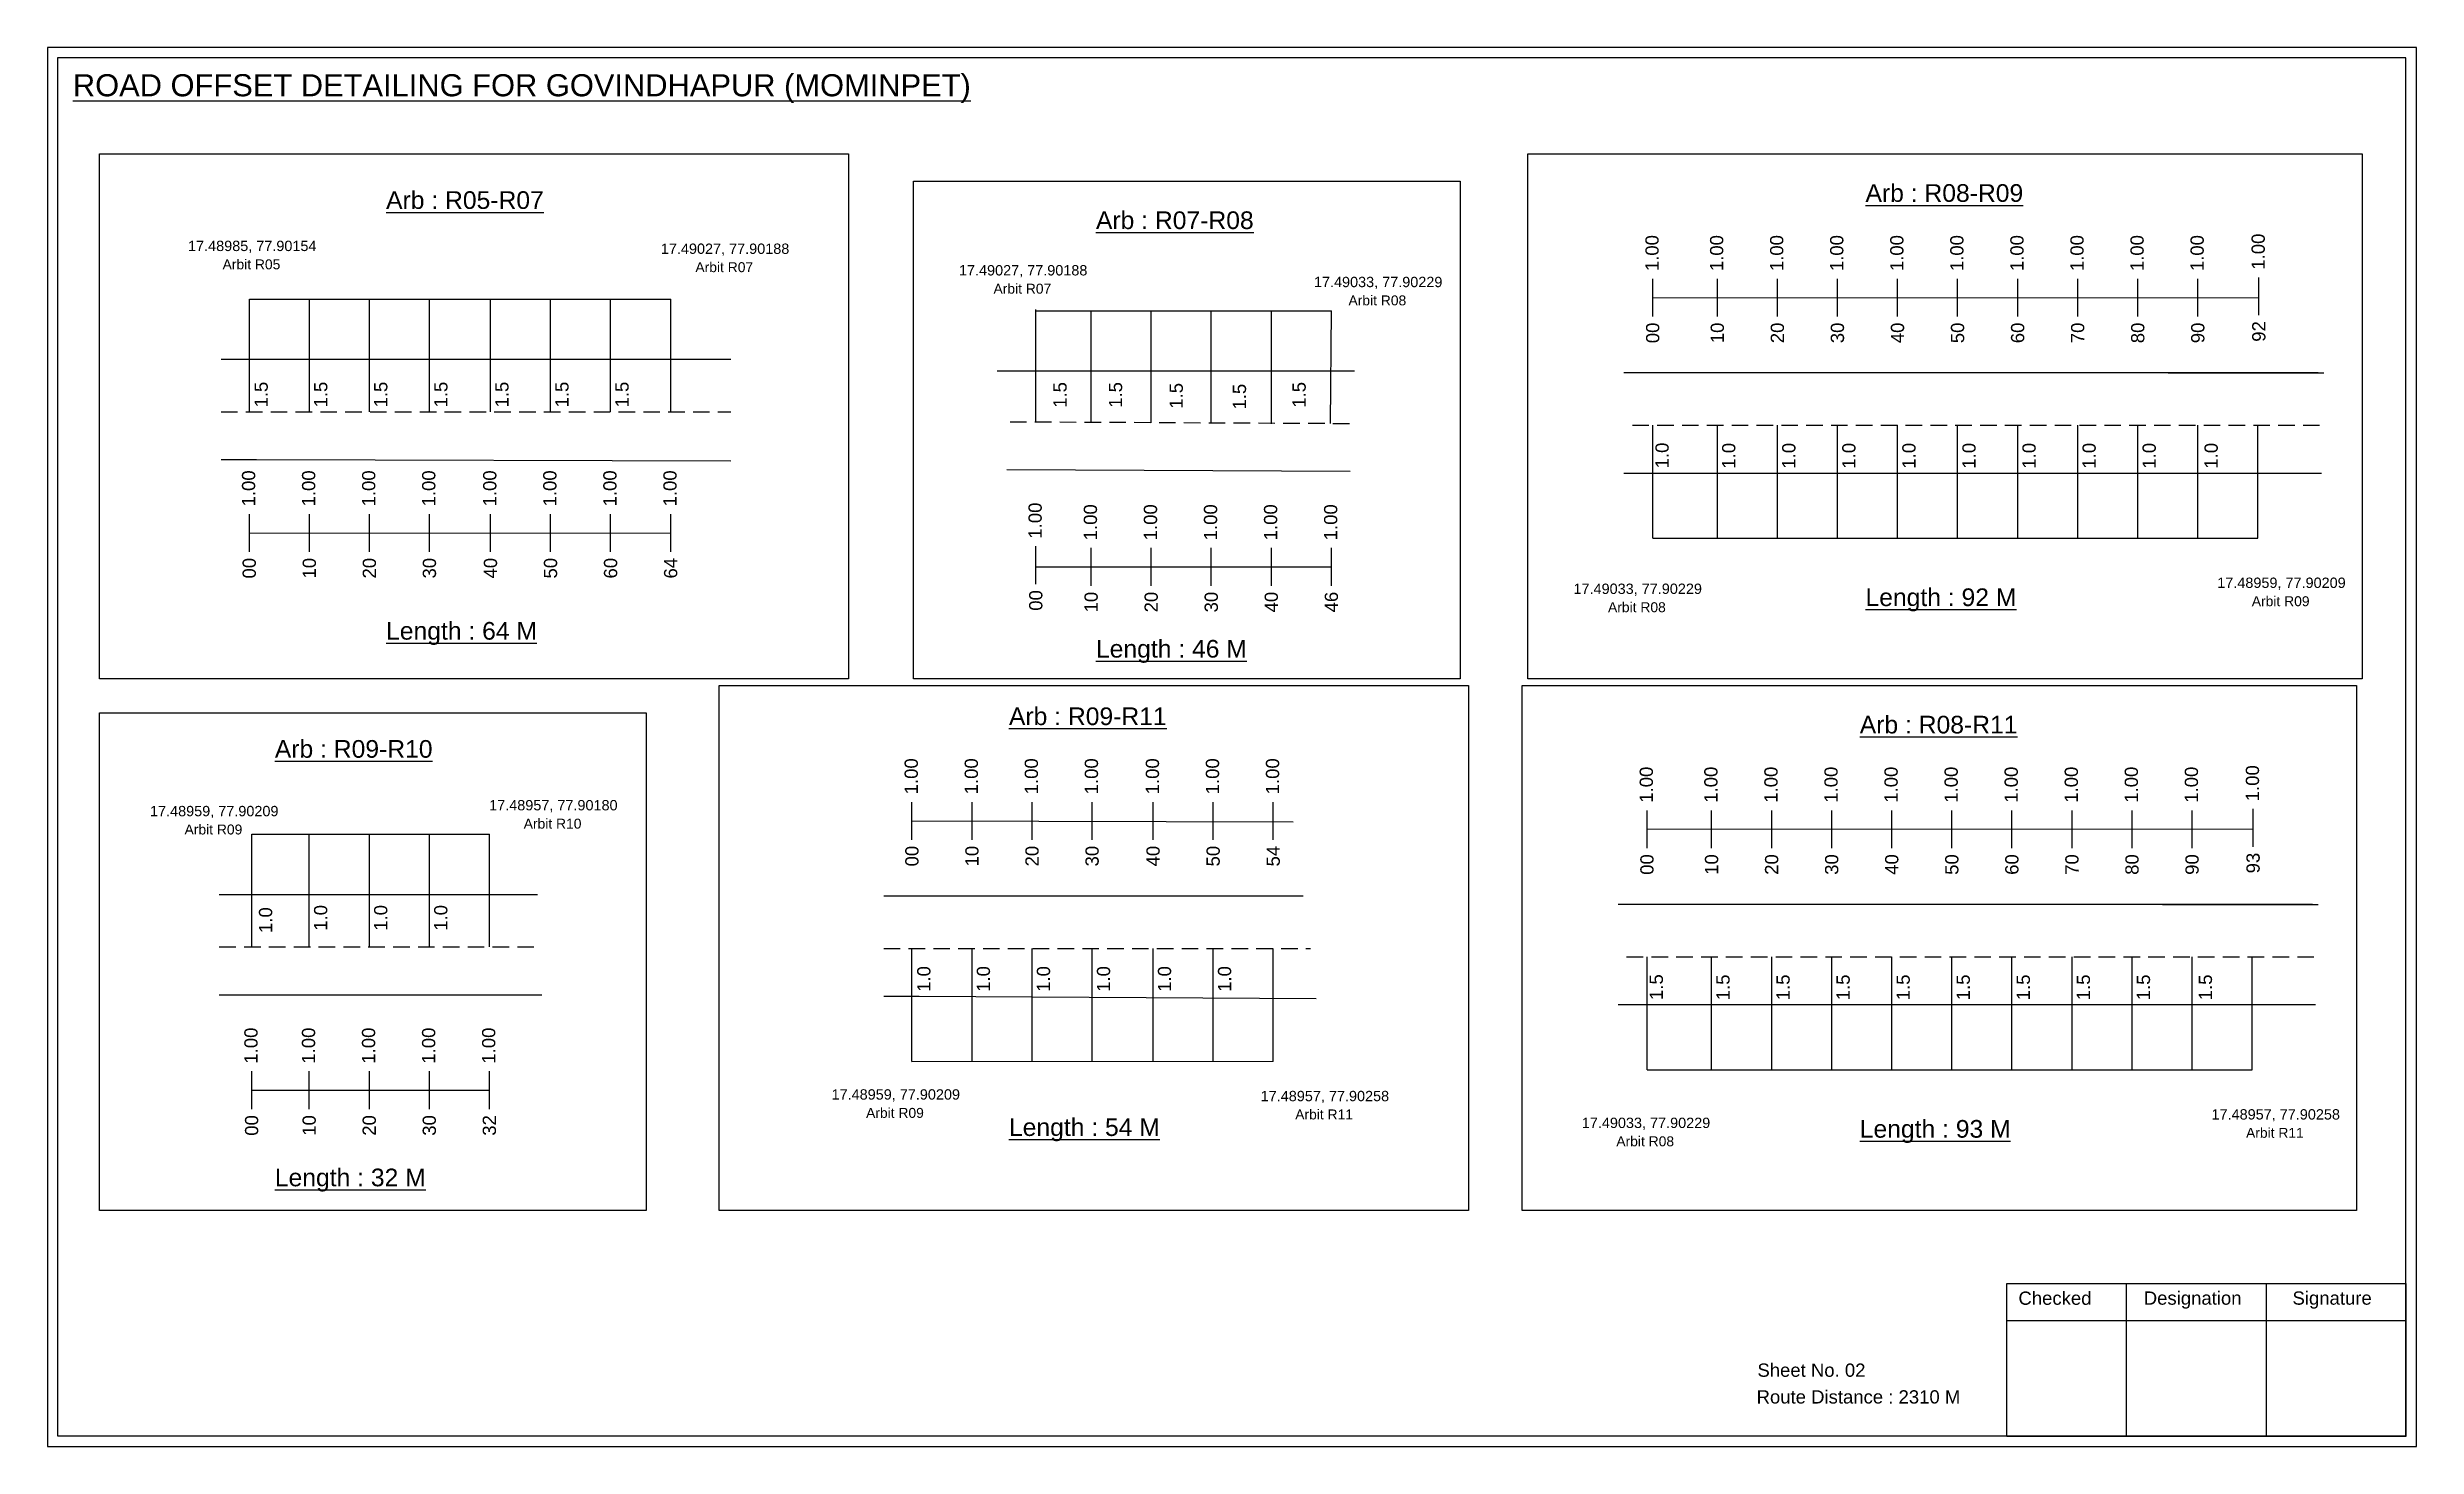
# Model space of a CAD drawing. Header units: inches. Extents: x 715 to 6358, y 46 to 1342.
# Drawn here: x 2358 to 2895, y 46 to 363 of the extents above; entities that cross this region are included whole.
import ezdxf

# ---------------------------------------------------------------- set-up
doc = ezdxf.new("R2010")
doc.units = ezdxf.units.IN
doc.header["$MEASUREMENT"] = 0
doc.linetypes.add('DASHED2', pattern=[0.375, 0.25, -0.125])
doc.layers.add('PDF_Geometry', color=7, linetype='Continuous')
doc.layers.add('PDF_Text', color=5, linetype='Continuous')
doc.styles.add('PDF Arial', font='arial.ttf')
doc.styles.get("Standard").update_dxf_attribs({"font": 'arial.ttf'})

msp = doc.modelspace()

# ---------------------------------------------------------------- texts
at = {"color": 242, "true_color": 0xcd2027}
for s, height, p in [('%%UROAD OFFSET DETAILING FOR GOVINDHAPUR (MOMINPET)', 5, (2364.11, 351.63)), ('%%UArb : R05-R07', 4, (2435.03, 326.14)), ('%%UArb : R08-R09', 4, (2770.02, 327.74)), ('%%UArb : R07-R08', 4, (2595.77, 321.58)), ('%%ULength : 92 M', 4, (2770.02, 236.24)), ('%%ULength : 64 M', 4, (2435.03, 228.64)), ('%%ULength : 46 M', 4, (2595.77, 224.58)), ('%%UArb : R09-R11', 4, (2576.07, 209.3)), ('%%UArb : R08-R11', 4, (2768.72, 207.41)), ('%%UArb : R09-R10', 4, (2409.84, 201.91)), ('%%ULength : 54 M', 4, (2576.07, 116.3)), ('%%ULength : 93 M', 4, (2768.72, 115.91)), ('%%ULength : 32 M', 4, (2409.84, 104.91))]:
    msp.add_text(s, height=height, dxfattribs=at).set_placement(p)
at = {"color": 5}
for s, height, p in [('17.48985, 77.90154', 2.34, (2390.19, 316.6)), ('17.49027, 77.90188', 2.34, (2497.25, 315.96)), ('Arbit R05', 2.246, (2398.01, 312.47)), ('Arbit R07', 2.246, (2505.07, 311.83)), ('17.49027, 77.90188', 2.34, (2564.75, 311.08)), ('Arbit R07', 2.246, (2572.57, 306.96)), ('17.49033, 77.90229', 2.34, (2645.13, 308.43)), ('Arbit R08', 2.246, (2652.95, 304.31)), ('17.48959, 77.90209', 2.34, (2849.67, 240.35)), ('17.49033, 77.90229', 2.34, (2703.9, 238.99)), ('Arbit R08', 2.246, (2711.72, 234.86)), ('Arbit R09', 2.246, (2857.49, 236.22)), ('17.48959, 77.90209', 2.34, (2381.58, 188.67)), ('17.48957, 77.90180', 2.34, (2458.37, 190)), ('Arbit R10', 2.246, (2466.19, 185.87)), ('Arbit R09', 2.246, (2389.4, 184.55)), ('17.48959, 77.90209', 2.34, (2535.9, 124.53)), ('17.48957, 77.90258', 2.34, (2633.07, 124.17)), ('Arbit R09', 2.246, (2543.72, 120.4)), ('Arbit R11', 2.246, (2640.89, 120.05)), ('17.49033, 77.90229', 2.34, (2705.78, 118.1)), ('17.48957, 77.90258', 2.34, (2848.37, 120.02)), ('Arbit R11', 2.246, (2856.19, 115.89)), ('Arbit R08', 2.246, (2713.6, 113.97))]:
    msp.add_text(s, height=height, dxfattribs=at).set_placement(p)
at = {"color": 217, "true_color": 0x93278f}
for s, p in [('1.00', (2723.18, 312.06)), ('1.00', (2737.81, 312.06)), ('1.00', (2751.41, 312.06)), ('1.00', (2765.01, 312.06)), ('1.00', (2778.61, 312.06)), ('1.00', (2792.21, 312.06)), ('1.00', (2805.81, 312.06)), ('1.00', (2819.41, 312.06)), ('1.00', (2833.01, 312.06)), ('1.00', (2846.61, 312.06)), ('1.00', (2860.43, 312.39)), ('92', (2860.58, 296.07)), ('00', (2723.33, 295.74)), ('10', (2737.96, 295.74)), ('20', (2751.56, 295.74)), ('30', (2765.16, 295.74)), ('40', (2778.76, 295.74)), ('50', (2792.36, 295.74)), ('60', (2805.96, 295.74)), ('70', (2819.56, 295.74)), ('80', (2833.16, 295.74)), ('90', (2846.76, 295.74)), ('1.00', (2405.39, 258.8)), ('1.00', (2418.99, 258.8)), ('1.00', (2432.59, 258.8)), ('1.00', (2446.19, 258.8)), ('1.00', (2460.01, 258.8)), ('1.00', (2473.61, 258.8)), ('1.00', (2487.21, 258.8)), ('1.00', (2500.81, 258.8)), ('1.00', (2583.49, 251.51)), ('1.00', (2596.01, 251.13)), ('1.00', (2609.61, 251.13)), ('1.00', (2623.21, 251.13)), ('1.00', (2636.81, 251.13)), ('1.00', (2650.41, 251.13)), ('00', (2405.54, 242.48)), ('10', (2419.14, 242.48)), ('20', (2432.74, 242.48)), ('30', (2446.34, 242.48)), ('40', (2460.16, 242.48)), ('50', (2473.76, 242.48)), ('60', (2487.36, 242.48)), ('64', (2500.96, 242.48)), ('00', (2583.64, 235.19)), ('10', (2596.17, 234.81)), ('20', (2609.77, 234.81)), ('30', (2623.37, 234.81)), ('40', (2636.97, 234.81)), ('46', (2650.57, 234.81)), ('1.00', (2555.44, 193.63)), ('1.00', (2569.04, 193.63)), ('1.00', (2582.64, 193.63)), ('1.00', (2596.24, 193.63)), ('1.00', (2610.05, 193.63)), ('1.00', (2623.65, 193.63)), ('1.00', (2637.25, 193.63)), ('1.00', (2721.88, 191.73)), ('1.00', (2736.51, 191.73)), ('1.00', (2750.11, 191.73)), ('1.00', (2763.71, 191.73)), ('1.00', (2777.31, 191.73)), ('1.00', (2790.91, 191.73)), ('1.00', (2804.51, 191.73)), ('1.00', (2818.11, 191.73)), ('1.00', (2831.71, 191.73)), ('1.00', (2845.31, 191.73)), ('1.00', (2859.13, 192.06)), ('00', (2555.59, 177.31)), ('10', (2569.19, 177.31)), ('20', (2582.79, 177.31)), ('30', (2596.39, 177.31)), ('40', (2610.2, 177.31)), ('50', (2623.8, 177.31)), ('54', (2637.4, 177.31)), ('00', (2722.03, 175.41)), ('10', (2736.66, 175.41)), ('20', (2750.26, 175.41)), ('30', (2763.86, 175.41)), ('40', (2777.46, 175.41)), ('50', (2791.06, 175.41)), ('60', (2804.66, 175.41)), ('70', (2818.26, 175.41)), ('80', (2831.86, 175.41)), ('90', (2845.46, 175.41)), ('93', (2859.28, 175.74)), ('1.00', (2405.93, 132.67)), ('1.00', (2418.96, 132.67)), ('1.00', (2432.56, 132.67)), ('1.00', (2446.16, 132.67)), ('1.00', (2459.76, 132.67)), ('00', (2406.08, 116.35)), ('10', (2419.11, 116.35)), ('20', (2432.71, 116.35)), ('30', (2446.31, 116.35)), ('32', (2459.91, 116.35))]:
    msp.add_text(s, height=3, rotation=90, dxfattribs=at).set_placement(p)
for s, p in [('1.5', (2408.24, 281.2)), ('1.5', (2421.73, 281.2)), ('1.5', (2435.33, 281.2)), ('1.5', (2448.93, 281.2)), ('1.5', (2462.75, 281.2)), ('1.5', (2476.35, 281.2)), ('1.5', (2489.95, 281.2)), ('1.5', (2589.13, 281.12)), ('1.5', (2601.7, 281.12)), ('1.5', (2615.44, 280.92)), ('1.5', (2629.76, 280.73)), ('1.5', (2643.27, 281.14)), ('1.0', (2725.45, 267.41)), ('1.0', (2740.55, 267.35)), ('1.0', (2754.15, 267.35)), ('1.0', (2767.75, 267.35)), ('1.0', (2781.35, 267.35)), ('1.0', (2794.95, 267.35)), ('1.0', (2808.55, 267.35)), ('1.0', (2822.15, 267.35)), ('1.0', (2835.75, 267.35)), ('1.0', (2849.78, 267.35)), ('1.0', (2409.24, 162.25)), ('1.0', (2421.71, 162.75)), ('1.0', (2435.31, 162.75)), ('1.0', (2448.91, 162.75)), ('1.0', (2558.29, 148.92)), ('1.0', (2571.78, 148.92)), ('1.0', (2585.38, 148.92)), ('1.0', (2598.98, 148.92)), ('1.0', (2612.79, 148.92)), ('1.0', (2626.39, 148.92)), ('1.5', (2724.15, 147.08)), ('1.5', (2739.25, 147.02)), ('1.5', (2752.85, 147.02)), ('1.5', (2766.45, 147.02)), ('1.5', (2780.05, 147.02)), ('1.5', (2793.65, 147.02)), ('1.5', (2807.25, 147.02)), ('1.5', (2820.85, 147.02)), ('1.5', (2834.45, 147.02)), ('1.5', (2848.48, 147.02))]:
    msp.add_text(s, height=3, rotation=90).set_placement(p)
for s, p in [('Sheet No. 02', (2745.55, 61.79)), ('Route Distance : 2310 M', (2745.36, 55.74))]:
    msp.add_text(s, height=3).set_placement(p)
at = {"layer": 'PDF_Text', "color": 7, "attachment_point": 7, "style": 'PDF Arial'}
for s, insert, char_height in [('Checked', (2804.65, 78.04), 3.001), ('Designation', (2833.03, 77.2), 3.0006), ('Signature', (2866.71, 77.2), 3.001)]:
    msp.add_mtext(s, dxfattribs=dict(at, insert=insert, char_height=char_height))

# ---------------------------------------------------------------- linework, layer by layer
at = {"color": 217, "true_color": 0x93278f}
for p, q in [((2721.86, 301.77), (2721.86, 310.32)), ((2721.86, 306.04), (2859.11, 306.12)), ((2736.48, 301.77), (2736.48, 310.32)), ((2750.08, 301.77), (2750.08, 310.32)), ((2763.68, 301.77), (2763.68, 310.32)), ((2777.28, 301.77), (2777.28, 310.32)), ((2790.88, 301.77), (2790.88, 310.32)), ((2804.48, 301.77), (2804.48, 310.32)), ((2818.08, 301.77), (2818.08, 310.32)), ((2831.68, 301.77), (2831.68, 310.32)), ((2845.28, 301.77), (2845.28, 310.32)), ((2859.11, 302.09), (2859.11, 310.65)), ((2404.07, 248.51), (2404.07, 257.06)), ((2404.07, 252.78), (2499.48, 252.84)), ((2417.67, 248.51), (2417.67, 257.06)), ((2431.27, 248.51), (2431.27, 257.06)), ((2444.87, 248.51), (2444.87, 257.06)), ((2458.68, 248.51), (2458.68, 257.06)), ((2472.28, 248.51), (2472.28, 257.06)), ((2485.88, 248.51), (2485.88, 257.06)), ((2499.48, 248.51), (2499.48, 257.06)), ((2582.17, 241.22), (2582.17, 249.78)), ((2594.69, 240.83), (2594.69, 249.39)), ((2608.29, 240.83), (2608.29, 249.39)), ((2621.89, 240.83), (2621.89, 249.39)), ((2635.49, 240.83), (2635.49, 249.39)), ((2649.09, 240.83), (2649.09, 249.39)), ((2582.17, 245.1), (2649.09, 245.12)), ((2554.11, 183.33), (2554.11, 191.89)), ((2567.71, 183.33), (2567.71, 191.89)), ((2581.31, 183.33), (2581.31, 191.89)), ((2594.91, 183.33), (2594.91, 191.89)), ((2608.73, 183.33), (2608.73, 191.89)), ((2622.33, 183.33), (2622.33, 191.89)), ((2635.93, 183.33), (2635.93, 191.89)), ((2720.56, 181.43), (2720.56, 189.99)), ((2735.18, 181.43), (2735.18, 189.99)), ((2748.78, 181.43), (2748.78, 189.99)), ((2762.38, 181.43), (2762.38, 189.99)), ((2775.98, 181.43), (2775.98, 189.99)), ((2789.58, 181.43), (2789.58, 189.99)), ((2803.18, 181.43), (2803.18, 189.99)), ((2816.78, 181.43), (2816.78, 189.99)), ((2830.38, 181.43), (2830.38, 189.99)), ((2843.98, 181.43), (2843.98, 189.99)), ((2857.81, 181.76), (2857.81, 190.32)), ((2554.11, 187.6), (2640.44, 187.37)), ((2720.56, 185.71), (2857.81, 185.79)), ((2404.6, 122.38), (2404.6, 130.94)), ((2417.64, 122.38), (2417.64, 130.94)), ((2431.24, 122.38), (2431.24, 130.94)), ((2444.84, 122.38), (2444.84, 130.94)), ((2458.44, 122.38), (2458.44, 130.94)), ((2404.6, 126.65), (2458.44, 126.66))]:
    msp.add_line(p, q, dxfattribs=at)
at = {"color": 5}
for p, q in [((2404.07, 305.73), (2499.48, 305.74)), ((2582.17, 303.07), (2649.09, 303.07)), ((2721.86, 251.62), (2858.88, 251.62)), ((2404.6, 184.61), (2458.44, 184.61)), ((2554.11, 133.19), (2635.93, 133.22)), ((2720.56, 131.29), (2857.58, 131.29))]:
    msp.add_line(p, q, dxfattribs=at)
for p, q in [((2404.07, 280.2), (2404.07, 305.74)), ((2417.67, 280.2), (2417.67, 305.74)), ((2431.27, 280.2), (2431.27, 305.74)), ((2444.87, 280.2), (2444.87, 305.74)), ((2458.68, 280.2), (2458.68, 305.74)), ((2472.28, 280.2), (2472.28, 305.74)), ((2485.88, 280.2), (2485.88, 305.74)), ((2499.48, 280.2), (2499.48, 305.74)), ((2582.17, 277.83), (2582.17, 303.37)), ((2594.69, 277.78), (2594.69, 303.07)), ((2608.29, 277.73), (2608.29, 303.07)), ((2621.89, 277.79), (2621.89, 303.07)), ((2635.49, 277.53), (2635.49, 303.07)), ((2648.86, 277.57), (2649.09, 303.07)), ((2513.08, 292.08), (2397.66, 292.08)), ((2654.34, 289.4), (2573.38, 289.4)), ((2872.54, 289.04), (2715.3, 289.04)), ((2838.54, 289.04), (2873.79, 289.04)), ((2721.86, 251.62), (2721.86, 277.16)), ((2736.48, 251.62), (2736.48, 277.16)), ((2750.08, 251.62), (2750.08, 277.16)), ((2763.68, 251.62), (2763.68, 277.16)), ((2777.28, 251.62), (2777.28, 277.16)), ((2790.88, 251.62), (2790.88, 277.16)), ((2804.48, 251.62), (2804.48, 277.16)), ((2818.08, 251.62), (2818.08, 277.16)), ((2831.68, 251.62), (2831.68, 277.16)), ((2845.28, 251.62), (2845.28, 277.16)), ((2858.88, 251.62), (2858.88, 277.16)), ((2397.66, 269.4), (2405.72, 269.4)), ((2405.72, 269.4), (2513.08, 269.1)), ((2575.59, 267.19), (2653.32, 266.76)), ((2715.3, 266.36), (2747.41, 266.36)), ((2747.41, 266.36), (2873.24, 266.36)), ((2404.6, 159.08), (2404.6, 184.61)), ((2417.64, 159.08), (2417.64, 184.61)), ((2431.24, 159.08), (2431.24, 184.61)), ((2444.84, 159.08), (2444.84, 184.61)), ((2458.44, 159.08), (2458.44, 184.61)), ((2397.26, 170.96), (2469.29, 170.96)), ((2642.66, 170.61), (2547.7, 170.61)), ((2871.25, 168.71), (2714, 168.71)), ((2837.24, 168.71), (2872.49, 168.71)), ((2554.11, 133.19), (2554.11, 158.73)), ((2567.71, 133.19), (2567.71, 158.73)), ((2581.31, 133.19), (2581.31, 158.73)), ((2594.91, 133.19), (2594.91, 158.73)), ((2608.73, 133.19), (2608.73, 158.73)), ((2622.33, 133.19), (2622.33, 158.73)), ((2635.93, 133.19), (2635.93, 158.73)), ((2720.56, 131.29), (2720.56, 156.83)), ((2735.18, 131.29), (2735.18, 156.83)), ((2748.78, 131.29), (2748.78, 156.83)), ((2762.38, 131.29), (2762.38, 156.83)), ((2775.98, 131.29), (2775.98, 156.83)), ((2789.58, 131.29), (2789.58, 156.83)), ((2803.18, 131.29), (2803.18, 156.83)), ((2816.78, 131.29), (2816.78, 156.83)), ((2830.38, 131.29), (2830.38, 156.83)), ((2843.98, 131.29), (2843.98, 156.83)), ((2857.58, 131.29), (2857.58, 156.83)), ((2397.26, 148.28), (2470.29, 148.28)), ((2714, 146.03), (2746.11, 146.03)), ((2746.11, 146.03), (2871.94, 146.03))]:
    msp.add_line(p, q)
at = {"linetype": 'DASHED2', "ltscale": 15}
for p, q in [((2397.66, 280.2), (2513.08, 280.2)), ((2576.31, 277.98), (2654.59, 277.57)), ((2717.23, 277.16), (2873.53, 277.16)), ((2397.26, 159.08), (2469.79, 159.08)), ((2547.7, 158.73), (2644.38, 158.73)), ((2715.93, 156.83), (2872.23, 156.83))]:
    msp.add_line(p, q, dxfattribs=at)
for points in [[(2370.14, 338.57), (2539.76, 338.57), (2539.76, 219.75), (2370.14, 219.75)], [(2693.58, 338.57), (2882.51, 338.57), (2882.51, 219.75), (2693.58, 219.75)], [(2554.46, 332.43), (2678.27, 332.43), (2678.27, 219.75), (2554.46, 219.75)], [(2510.48, 218.24), (2680.1, 218.24), (2680.1, 99.42), (2510.48, 99.42)], [(2692.28, 218.24), (2881.21, 218.24), (2881.21, 99.42), (2692.28, 99.42)], [(2370.14, 212.1), (2493.94, 212.1), (2493.94, 99.42), (2370.14, 99.42)]]:
    msp.add_lwpolyline(points, close=True)
msp.add_lwpolyline([(2547.7, 147.93), (2555.76, 147.93), (2645.61, 147.42)])
at = {"layer": 'PDF_Geometry'}
for points in [[(2358.34, 362.7), (2358.34, 45.99), (2894.81, 45.99), (2894.81, 362.7)], [(2360.66, 360.37), (2360.66, 48.41), (2892.39, 48.41), (2892.39, 360.37)]]:
    msp.add_lwpolyline(points, close=True, dxfattribs=at)
at = {"layer": 'PDF_Geometry', "color": 242, "true_color": 0xcc1f26}
msp.add_lwpolyline([(2892.39, 48.31), (2802.05, 48.31), (2802.05, 82.92), (2892.39, 82.92)], close=True, dxfattribs=at)
for points in [[(2829.03, 82.92), (2829.03, 48.31)], [(2860.76, 82.92), (2860.76, 48.31)], [(2802.05, 74.55), (2892.39, 74.55)]]:
    msp.add_lwpolyline(points, dxfattribs=at)

msp.set_redraw_order([(e.dxf.handle, doc.entitydb.next_handle()) for e in msp.query("TEXT MTEXT ATTDEF DIMENSION ARC_DIMENSION")])  # texts and dimensions are drawn at this point

doc.saveas('drawing.dxf')
